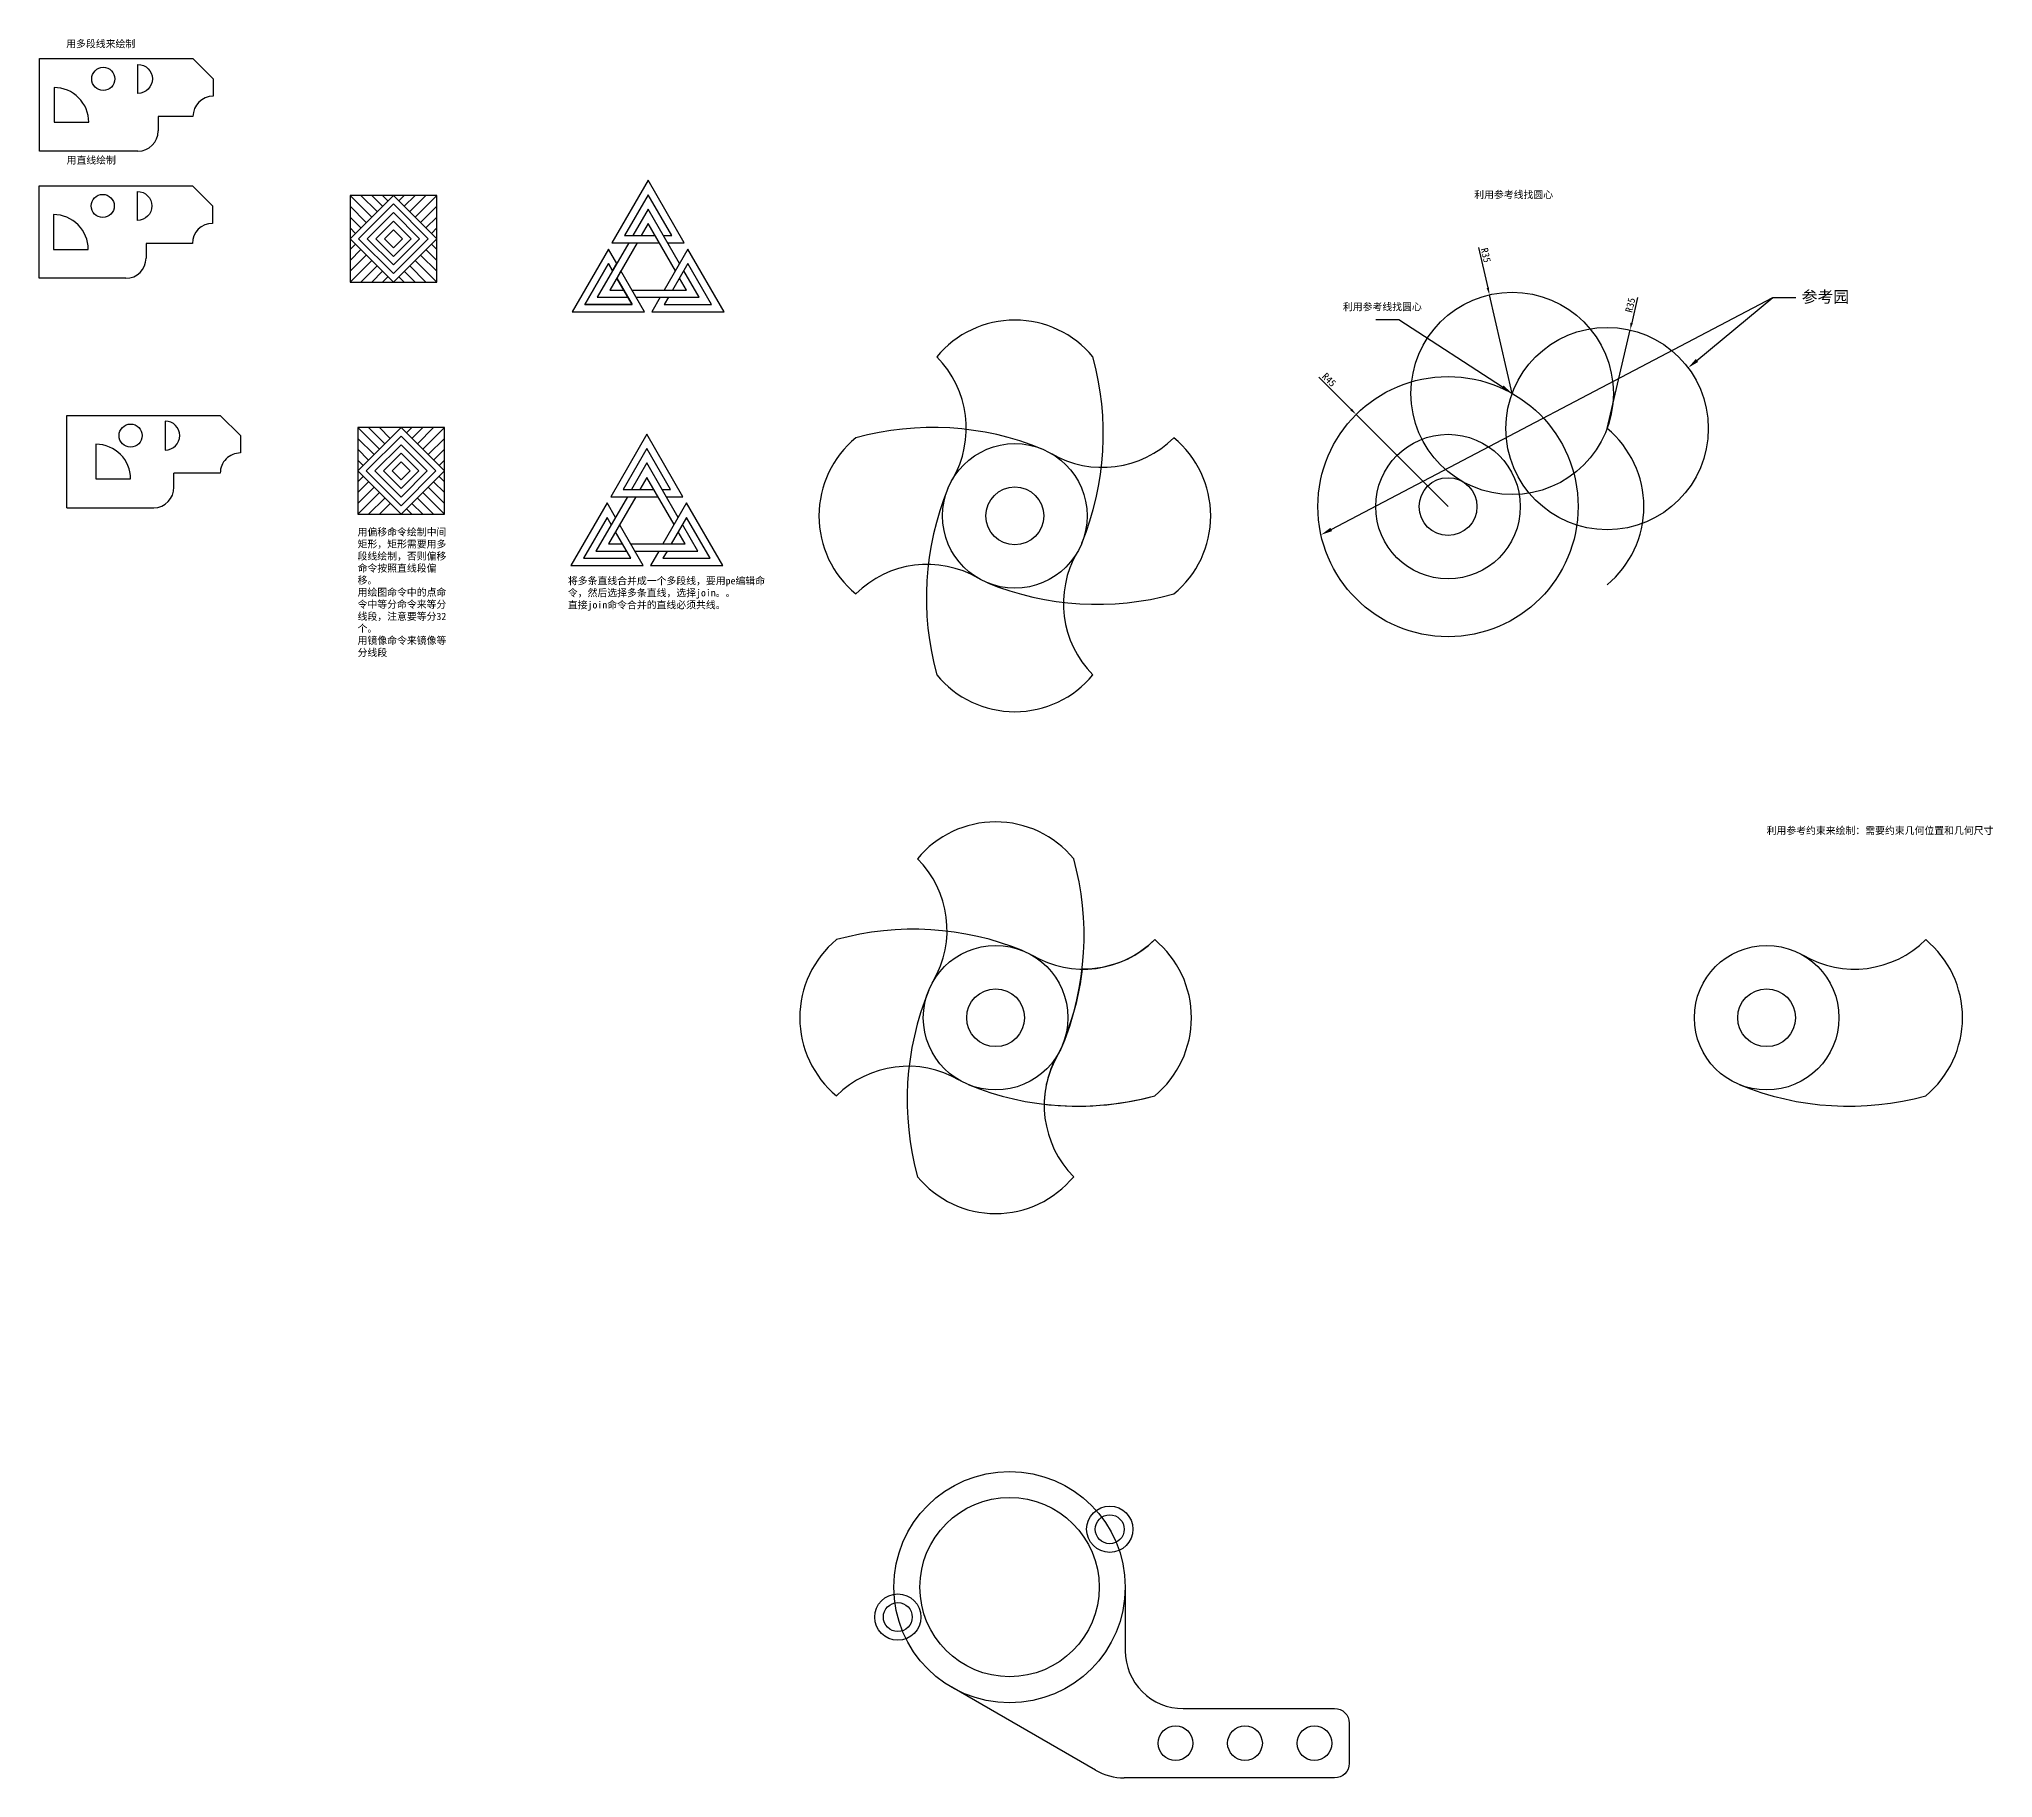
# Model space of a CAD drawing. Header units: millimetres. Extents: x 42 to 1746, y -339 to 263.
# Drawn here: x 42 to 718, y -339 to 263 of the extents above; entities that cross this region are included whole.
import ezdxf
from ezdxf import colors
from ezdxf.entities.mleader import LeaderData, LeaderLine
from ezdxf.math import Vec2, Vec3

# ---------------------------------------------------------------- set-up
doc = ezdxf.new("R2010")
doc.units = ezdxf.units.MM
doc.header["$PDMODE"] = 1
doc.styles.get("Standard").update_dxf_attribs({"font": 'SimSun.ttf'})
doc.dimstyles.new('ISO-25', dxfattribs={"dimtxt": 2.5, "dimasz": 2.5, "dimexe": 1.25, "dimexo": 0.625, "dimtad": 1, "dimtxsty": 'Standard', "dimcen": 2.5, "dimadec": 0, "dimazin": 0, "dimtfac": 1, "dimtmove": 0, "dimatfit": 3, "dimfxl": 1, "dimarcsym": 0})

msp = doc.modelspace()

# ---------------------------------------------------------------- texts
for s, p in [('用多段线来绘制', (51.456, 259.662)), ('用直线绘制', (51.589, 219.417)), ('利用参考线找圆心', (538.339, 207.469)), ('利用参考线找圆心', (492.934, 168.687)), ('利用参考约束来绘制：需要约束几何位置和几何尺寸', (639.44, -12.457))]:
    msp.add_text(s, height=2.5).set_placement(p)
at = {"char_height": 2.5, "attachment_point": 1}
for s, width, insert in [('用偏移命令绘制中间矩形，矩形需要用多段线绘制，否则偏移命令按照直线段偏移。\\P用绘图命令中的点命令中等分命令来等分线段，注意要等分32个。\\P用镜像命令来镜像等分线段', 32.65745, (152.211, 93.292)), ('将多条直线合并成一个多段线，要用pe编辑命令，然后选择多条直线，选择join。。\\P直接join命令合并的直线必须共线。', 73.14107, (224.922, 76.433))]:
    msp.add_mtext_dynamic_manual_height_columns(s, width=width, gutter_width=12.5, heights=[0], dxfattribs=dict(at, insert=insert))

# ---------------------------------------------------------------- blocks, each defined once
blk = doc.blocks.new('*D4')
at = {"color": 0, "lineweight": -2}
for p, q in [((484.62, 145.59), (495.73, 134.46)), ((529.28, 100.83), (497.49, 132.69))]:
    blk.add_line(p, q, dxfattribs=at)
at = {"color": 0}
blk.add_solid([(496.02, 134.75), (495.43, 134.17), (497.49, 132.69)], dxfattribs=at)
at = {"layer": 'Defpoints', "color": 0}
for p in [(497.49, 132.69), (529.28, 100.83)]:
    blk.add_point(p, dxfattribs=at)
at = {"color": 0, "insert": (488.15, 144.71), "char_height": 2.5, "attachment_point": 5, "rotation": 314.93474}
blk.add_mtext('R45', dxfattribs=at)
blk = doc.blocks.new('*D5')
at = {"color": 0, "lineweight": -2}
for p, q in [((594.83, 173.14), (592.78, 164.36)), ((584.28, 127.83), (592.22, 161.92))]:
    blk.add_line(p, q, dxfattribs=at)
at = {"color": 0}
blk.add_solid([(592.38, 164.45), (593.19, 164.26), (592.22, 161.92)], dxfattribs=at)
at = {"layer": 'Defpoints', "color": 0}
for p in [(592.22, 161.92), (584.28, 127.83)]:
    blk.add_point(p, dxfattribs=at)
at = {"color": 0, "insert": (592.3, 170.53), "char_height": 2.5, "attachment_point": 5, "rotation": 76.88826}
blk.add_mtext('R35', dxfattribs=at)
blk = doc.blocks.new('*D6')
at = {"color": 0, "lineweight": -2}
for p, q in [((539.83, 190.41), (543.03, 176.53)), ((551.46, 139.99), (543.59, 174.09))]:
    blk.add_line(p, q, dxfattribs=at)
at = {"color": 0}
blk.add_solid([(543.43, 176.62), (542.62, 176.44), (543.59, 174.09)], dxfattribs=at)
at = {"layer": 'Defpoints', "color": 0}
for p in [(543.59, 174.09), (551.46, 139.99)]:
    blk.add_point(p, dxfattribs=at)
at = {"color": 0, "insert": (542.35, 187.79), "char_height": 2.5, "attachment_point": 5, "rotation": 282.98983}
blk.add_mtext('R35', dxfattribs=at)

# ---------------------------------------------------------------- dimensions: what is measured, and where the dimension line sits
for center, mpoint, picture, middle in [((551.456, 139.989), (543.588, 174.094), '*D6', (540.526, 187.367)), ((584.277, 127.834), (592.217, 161.922), '*D5', (594.122, 170.101)), ((529.277, 100.834), (497.494, 132.69), '*D4', (486.821, 143.387))]:
    dim = msp.add_radius_dim(center=center, mpoint=mpoint, dimstyle='ISO-25')
    dim.commit()
    dim.dimension.update_dxf_attribs({"geometry": picture, "text_midpoint": middle, "dimtype": 164})

# ---------------------------------------------------------------- linework, layer by layer
for p, q in [((42.278, 223.771), (42.278, 255.771)), ((42.278, 255.771), (95.278, 255.771)), ((95.278, 255.771), (102.278, 248.771)), ((76.278, 243.771), (76.278, 248.771)), ((102.278, 248.771), (102.278, 242.771)), ((47.278, 233.771), (59.278, 233.771)), ((95.278, 235.771), (83.278, 235.771)), ((83.278, 235.771), (83.278, 230.771)), ((76.278, 223.771), (42.278, 223.771)), ((42.077, 179.813), (42.077, 211.813)), ((42.077, 211.813), (95.077, 211.813)), ((95.077, 211.813), (102.077, 204.813)), ((102.077, 204.813), (102.077, 198.813)), ((157.1, 200.976), (149.6, 208.476)), ((155.225, 199.101), (149.6, 204.726)), ((158.975, 202.851), (153.35, 208.476)), ((160.85, 204.726), (157.1, 208.476)), ((162.725, 206.601), (160.85, 208.476)), ((166.475, 206.601), (168.35, 208.476)), ((168.35, 204.726), (172.1, 208.476)), ((170.225, 202.851), (175.85, 208.476)), ((172.1, 200.976), (179.6, 208.476)), ((173.975, 199.101), (179.6, 204.726)), ((153.35, 197.226), (149.6, 200.976)), ((151.475, 195.351), (149.6, 197.226)), ((175.85, 197.226), (179.6, 200.976)), ((177.725, 195.351), (179.6, 197.226)), ((95.077, 191.813), (79.077, 191.813)), ((79.077, 191.813), (79.077, 186.813)), ((151.475, 191.601), (149.6, 189.726)), ((153.35, 189.726), (149.6, 185.976)), ((175.85, 189.726), (179.6, 185.976)), ((177.725, 191.601), (179.6, 189.726)), ((155.225, 187.851), (149.6, 182.226)), ((157.1, 185.976), (149.6, 178.476)), ((158.975, 184.101), (153.35, 178.476)), ((170.225, 184.101), (175.85, 178.476)), ((172.1, 185.976), (179.6, 178.476)), ((173.975, 187.851), (179.6, 182.226)), ((72.077, 179.813), (42.077, 179.813)), ((160.85, 182.226), (157.1, 178.476)), ((162.725, 180.351), (160.85, 178.476)), ((166.475, 180.351), (168.35, 178.476)), ((168.35, 182.226), (172.1, 178.476)), ((85.725, 130.387), (85.725, 120.387)), ((61.725, 122.387), (61.725, 110.387)), ((159.765, 120.678), (152.265, 128.178)), ((157.89, 118.803), (152.265, 124.428)), ((161.64, 122.553), (156.015, 128.178)), ((163.515, 124.428), (159.765, 128.178)), ((169.14, 126.303), (171.015, 128.178)), ((171.015, 124.428), (174.765, 128.178)), ((172.89, 122.553), (178.515, 128.178)), ((174.765, 120.678), (182.265, 128.178)), ((176.64, 118.803), (182.265, 124.428)), ((156.015, 116.928), (152.265, 120.678)), ((154.14, 115.053), (152.265, 116.928)), ((178.515, 116.928), (182.265, 120.678)), ((180.39, 115.053), (182.265, 116.928)), ((61.725, 110.387), (73.725, 110.387)), ((104.725, 112.387), (88.725, 112.387)), ((88.725, 107.599), (88.725, 112.387)), ((154.14, 111.303), (152.265, 109.428)), ((156.015, 109.428), (152.265, 105.678)), ((178.515, 109.428), (182.265, 105.678)), ((180.39, 111.303), (182.265, 109.428)), ((157.89, 107.553), (152.265, 101.928)), ((159.765, 105.678), (152.265, 98.178)), ((161.64, 103.803), (156.015, 98.178)), ((163.515, 101.928), (159.765, 98.178)), ((171.015, 101.928), (174.765, 98.178)), ((172.89, 103.803), (178.515, 98.178)), ((174.765, 105.678), (182.265, 98.178)), ((176.64, 107.553), (182.265, 101.928)), ((169.14, 100.053), (171.015, 98.178)), ((407.337, -336.213), (357.662, -307.534))]:
    msp.add_line(p, q)
for points in [[(76.278, 248.771), (76.278, 253.771, -1), (76.278, 243.771, -1)], [(59.278, 233.771, 0.4142136), (47.278, 245.771, 0.4142136)], [(111.725, 125.387), (111.725, 119.387, 0.4142136), (104.725, 112.387, 1), (104.725, 112.387)], [(51.725, 100.387), (81.725, 100.387, 0.2982156)], [(417.662, -272.893), (417.662, -294.893, 0.4142136), (437.662, -314.893), (490.071, -314.893, -0.4142136), (495.071, -319.893), (495.071, -333.893, -0.4142136), (490.071, -338.893), (417.337, -338.893)]]:
    msp.add_lwpolyline(points, format="xyb")
for points in [[(47.278, 245.771), (47.278, 233.771)], [(259.41, 192.066), (265.184, 192.066), (252.684, 213.717), (240.184, 192.066), (256.524, 192.066)], [(164.6, 208.476), (149.6, 193.476), (164.6, 178.476), (179.6, 193.476), (164.6, 208.476)], [(257.967, 194.566), (260.854, 194.566), (252.684, 208.717), (244.514, 194.566), (255.08, 194.566)], [(263.547, 184.901), (252.684, 203.717), (247.401, 194.566)], [(262.104, 182.401), (252.684, 198.717), (250.287, 194.566)], [(241.821, 184.901), (238.934, 189.901), (226.434, 168.251), (251.434, 168.251), (243.264, 182.401)], [(245.957, 192.066), (235.094, 173.251), (245.66, 173.251)], [(248.844, 192.066), (239.424, 175.751), (244.217, 175.751)], [(256.821, 173.251), (253.934, 168.251), (278.934, 168.251), (266.434, 189.901), (258.264, 175.751)], [(240.377, 182.401), (238.934, 184.901), (230.764, 170.751), (247.104, 170.751), (241.821, 179.901)], [(259.707, 173.251), (258.264, 170.751), (274.604, 170.751), (266.434, 184.901), (261.151, 175.751)], [(247.104, 175.751), (265.943, 175.751), (263.547, 179.901)], [(248.547, 173.251), (270.274, 173.251), (264.99, 182.401)], [(51.725, 100.387), (51.725, 132.387), (104.725, 132.387), (111.725, 125.387), (111.725, 125.387), (111.725, 125.387), (111.725, 125.387)], [(167.265, 128.178), (152.265, 113.178), (167.265, 98.178), (182.265, 113.178), (167.265, 128.178)], [(258.959, 104.268), (264.732, 104.268), (252.232, 125.919), (239.732, 104.268), (256.072, 104.268)], [(257.516, 106.768), (260.402, 106.768), (252.232, 120.919), (244.063, 106.768), (254.629, 106.768)], [(263.096, 97.103), (252.232, 115.919), (246.949, 106.768)], [(261.652, 94.603), (252.232, 110.919), (249.836, 106.768)], [(241.369, 97.103), (238.482, 102.103), (225.982, 80.452), (250.982, 80.452), (242.813, 94.603)], [(245.506, 104.268), (234.643, 85.452), (245.209, 85.452)], [(248.393, 104.268), (238.973, 87.952), (243.766, 87.952)], [(256.369, 85.452), (253.482, 80.452), (278.482, 80.452), (265.982, 102.103), (257.813, 87.952)], [(239.926, 94.603), (238.482, 97.103), (230.313, 82.952), (246.652, 82.952), (241.369, 92.103)], [(248.096, 85.452), (269.822, 85.452), (264.539, 94.603)], [(259.256, 85.452), (257.813, 82.952), (274.152, 82.952), (265.982, 97.103), (260.699, 87.952)], [(246.652, 87.952), (265.492, 87.952), (263.096, 92.103)]]:
    msp.add_lwpolyline(points)
for points in [[(76.077, 204.813), (76.077, 209.813, -1), (76.077, 199.813)], [(47.077, 189.813), (59.077, 189.813, 0.4142136), (47.077, 201.813)], [(427.839, -48.944, -0.2012684), (402.756, -59.151, -0.0681388), (395.974, -85.419, -0.035147), (394.419, -88.566, 0.1303531), (389.632, -105.86, 0.0966911), (427.839, -102.944, 0.4714423)]]:
    msp.add_lwpolyline(points, format="xyb", close=True)
for points in [[(149.6, 178.476), (179.6, 178.476), (179.6, 208.476), (149.6, 208.476)], [(164.6, 205.506), (152.57, 193.476), (164.6, 181.446), (176.631, 193.476)], [(164.6, 202.537), (155.54, 193.476), (164.6, 184.416), (173.661, 193.476)], [(164.6, 199.567), (158.51, 193.476), (164.6, 187.386), (170.691, 193.476)], [(164.6, 196.597), (161.48, 193.476), (164.6, 190.356), (167.721, 193.476)], [(238.934, 184.901), (240.377, 182.401), (241.821, 184.901), (238.934, 189.901), (226.434, 168.251), (251.434, 168.251), (243.264, 182.401), (241.821, 179.901), (247.104, 170.751), (230.764, 170.751)], [(152.265, 98.178), (182.265, 98.178), (182.265, 128.178), (152.265, 128.178)], [(167.265, 125.208), (155.235, 113.178), (167.265, 101.148), (179.295, 113.178)], [(167.265, 122.238), (158.205, 113.178), (167.265, 104.118), (176.326, 113.178)], [(167.265, 119.268), (161.175, 113.178), (167.265, 107.088), (173.356, 113.178)], [(167.265, 116.299), (164.145, 113.178), (167.265, 110.057), (170.386, 113.178)]]:
    msp.add_lwpolyline(points, close=True)
for centre, radius in [((64.278, 248.771), 4), ((64.077, 204.813), 4), ((551.456, 139.989), 35), ((584.277, 127.834), 35), ((529.277, 100.834), 45), ((73.725, 125.387), 4), ((379.484, 97.62), 25), ((379.484, 97.62), 25), ((379.484, 97.62), 25), ((379.484, 97.62), 25), ((529.277, 100.834), 25), ((529.277, 100.834), 10), ((379.484, 97.62), 10), ((379.484, 97.62), 10), ((379.484, 97.62), 10), ((379.484, 97.62), 10), ((372.839, -75.944), 25), ((639.449, -75.944), 25), ((372.839, -75.944), 10), ((639.449, -75.944), 10), ((377.662, -272.893), 40), ((377.662, -272.893), 31), ((412.303, -252.893), 8), ((412.303, -252.893), 5), ((339.025, -283.246), 8), ((339.025, -283.246), 5), ((435.071, -326.893), 6), ((459.071, -326.893), 6), ((483.071, -326.893), 6)]:
    msp.add_circle(centre, radius)
for centre, radius, start, end in [((102.278, 235.771), 7, 90, 180), ((76.278, 230.771), 7, 270, 0), ((102.077, 191.813), 7, 90, 180), ((72.077, 186.813), 7, 270, 0), ((379.484, 130.349), 35, 39.517653, 140.482347), ((327.693, 127.914), 35, 329.675797, 44.902211), ((310.08, 126.046), 100, 337.72758, 15.411043), ((85.725, 125.387), 5, 270, 90), ((61.725, 110.387), 12, 0, 90), ((346.755, 97.62), 35, 129.517653, 230.482347), ((351.058, 28.216), 100, 67.72758, 105.411043), ((409.778, 149.411), 35, 239.675797, 314.902211), ((412.213, 97.62), 35, 309.517653, 50.482347), ((562.006, 100.834), 35, 309.517653, 50.482347), ((81.619, 107.493), 7.107, 270.853361, 0.853361), ((448.888, 69.194), 100, 157.72758, 195.411043), ((431.275, 67.326), 35, 149.675797, 224.902211), ((349.19, 45.829), 35, 59.675797, 134.902211), ((407.91, 167.024), 100, 247.72758, 285.411043), ((379.484, 64.891), 35, 219.517653, 320.482347), ((372.839, -43.215), 35, 39.517653, 140.482347), ((321.049, -45.65), 35, 329.675797, 44.902211), ((303.435, -47.518), 100, 337.72758, 15.411043), ((344.414, -145.348), 100, 67.72758, 105.411043), ((340.111, -75.944), 35, 129.517653, 230.482347), ((403.133, -24.153), 35, 239.675797, 314.902211), ((405.568, -75.944), 35, 309.517653, 50.482347), ((669.742, -24.153), 35, 239.675797, 314.902211), ((672.178, -75.944), 35, 309.517653, 50.482347), ((442.244, -104.369), 100, 157.72758, 195.411043), ((342.546, -127.735), 35, 59.675797, 134.902211), ((424.63, -106.237), 35, 149.675797, 224.902211), ((401.265, -6.539), 100, 247.72758, 285.411043), ((667.875, -6.539), 100, 247.72758, 285.411043), ((372.839, -108.673), 35, 219.517653, 320.482347), ((417.337, -318.893), 20, 240, 270)]:
    msp.add_arc(centre, radius, start, end)
for p in [(158.975, 202.851), (160.85, 204.726), (162.725, 206.601), (166.475, 206.601), (168.35, 204.726), (170.225, 202.851), (153.35, 197.226), (155.225, 199.101), (157.1, 200.976), (172.1, 200.976), (173.975, 199.101), (175.85, 197.226), (149.6, 193.476), (151.475, 195.351), (151.475, 191.601), (153.35, 189.726), (175.85, 189.726), (177.725, 195.351), (177.725, 191.601), (179.6, 193.476), (155.225, 187.851), (157.1, 185.976), (158.975, 184.101), (170.225, 184.101), (172.1, 185.976), (173.975, 187.851), (160.85, 182.226), (162.725, 180.351), (164.6, 178.476), (166.475, 180.351), (168.35, 182.226), (352.484, 152.62), (406.484, 152.62), (161.64, 122.553), (161.64, 122.553), (161.64, 122.553), (161.64, 122.553), (163.515, 124.428), (163.515, 124.428), (163.515, 124.428), (163.515, 124.428), (165.39, 126.303), (165.39, 126.303), (167.265, 128.178), (169.14, 126.303), (169.14, 126.303), (171.015, 124.428), (171.015, 124.428), (172.89, 122.553), (172.89, 122.553), (324.484, 124.62), (434.484, 124.62), (584.277, 127.834), (584.277, 127.834), (154.14, 115.053), (154.14, 115.053), (156.015, 116.928), (156.015, 116.928), (156.015, 116.928), (156.015, 116.928), (157.89, 118.803), (157.89, 118.803), (157.89, 118.803), (157.89, 118.803), (159.765, 120.678), (159.765, 120.678), (159.765, 120.678), (159.765, 120.678), (174.765, 120.678), (174.765, 120.678), (176.64, 118.803), (176.64, 118.803), (178.515, 116.928), (178.515, 116.928), (180.39, 115.053), (152.265, 113.178), (152.265, 113.178), (154.14, 111.303), (154.14, 111.303), (156.015, 109.428), (156.015, 109.428), (178.515, 109.428), (180.39, 111.303), (182.265, 113.178), (157.89, 107.553), (157.89, 107.553), (159.765, 105.678), (159.765, 105.678), (161.64, 103.803), (161.64, 103.803), (163.515, 101.928), (163.515, 101.928), (171.015, 101.928), (172.89, 103.803), (174.765, 105.678), (176.64, 107.553), (165.39, 100.053), (167.265, 98.178), (169.14, 100.053), (324.484, 70.62), (434.484, 70.62), (584.277, 73.834), (352.484, 42.62), (406.484, 42.62), (427.839, -48.944), (694.449, -48.944), (427.839, -102.944), (694.449, -102.944)]:
    msp.add_point(p)

msp.set_redraw_order([(e.dxf.handle, doc.entitydb.next_handle()) for e in msp.query("TEXT MTEXT ATTDEF DIMENSION ARC_DIMENSION")])  # texts and dimensions are drawn at this point

# ---------------------------------------------------------------- leaders
ml = msp.add_multileader_mtext('Standard')
ml.set_content('参考园', color=256)
ml.set_leader_properties()
ml.build(insert=Vec2(0, 0))
ctx = ml.context
ctx.base_point, ctx.plane_origin = Vec3(649.56, 173.111), Vec3(612.283, 148.826)
notes = []
notes.append((ctx, [(0, (1, 1, 0), (641.56, 173.111), (1, 0), 8, [(0, [(612.283, 148.826)], 0, [])])]))
ctx.mtext.insert, ctx.mtext.flow_direction = Vec3(651.56, 175.4), 5
ml = msp.add_multileader_mtext('Standard')
ml.set_content('', color=256)
ml.set_leader_properties()
ml.build(insert=Vec2(0, 0))
ctx = ml.context
ctx.base_point, ctx.plane_origin = Vec3(649.56, 173.111), Vec3(485.352, 91.058)
notes.append((ctx, [(0, (1, 1, 0), (641.56, 173.111), (1, 0), 8, [(0, [(485.352, 91.058)], 0, [])])]))
ctx.mtext.insert, ctx.mtext.flow_direction = Vec3(651.56, 175.111), 5
ml = msp.add_multileader_mtext('Standard')
ml.set_content('', color=256)
ml.set_leader_properties()
ml.build(insert=Vec2(0, 0))
ctx = ml.context
ctx.base_point, ctx.plane_origin = Vec3(500.314, 165.381), Vec3(551.456, 139.989)
ctx.text_align_type = 2
notes.append((ctx, [(0, (1, 1, 0), (512.314, 165.381), (-1, 0), 8, [(0, [(551.456, 139.989)], 0, [])])]))
ctx.mtext.insert, ctx.mtext.alignment, ctx.mtext.flow_direction = Vec3(502.314, 167.381), 3, 5
for ctx, leaders in notes:
    for number, flags, end, landing, length, lines in leaders:
        leader = LeaderData()
        leader.index, (leader.has_last_leader_line, leader.has_dogleg_vector, leader.attachment_direction) = number, flags
        leader.last_leader_point, leader.dogleg_vector, leader.dogleg_length = Vec3(end), Vec3(landing), length
        for number, points, colour, breaks in lines:
            line = LeaderLine()
            line.index, line.vertices, line.color, line.breaks = number, Vec3.list(points), colors.encode_raw_color(colour), breaks
            leader.lines.append(line)
        ctx.leaders.append(leader)

doc.saveas('drawing.dxf')
